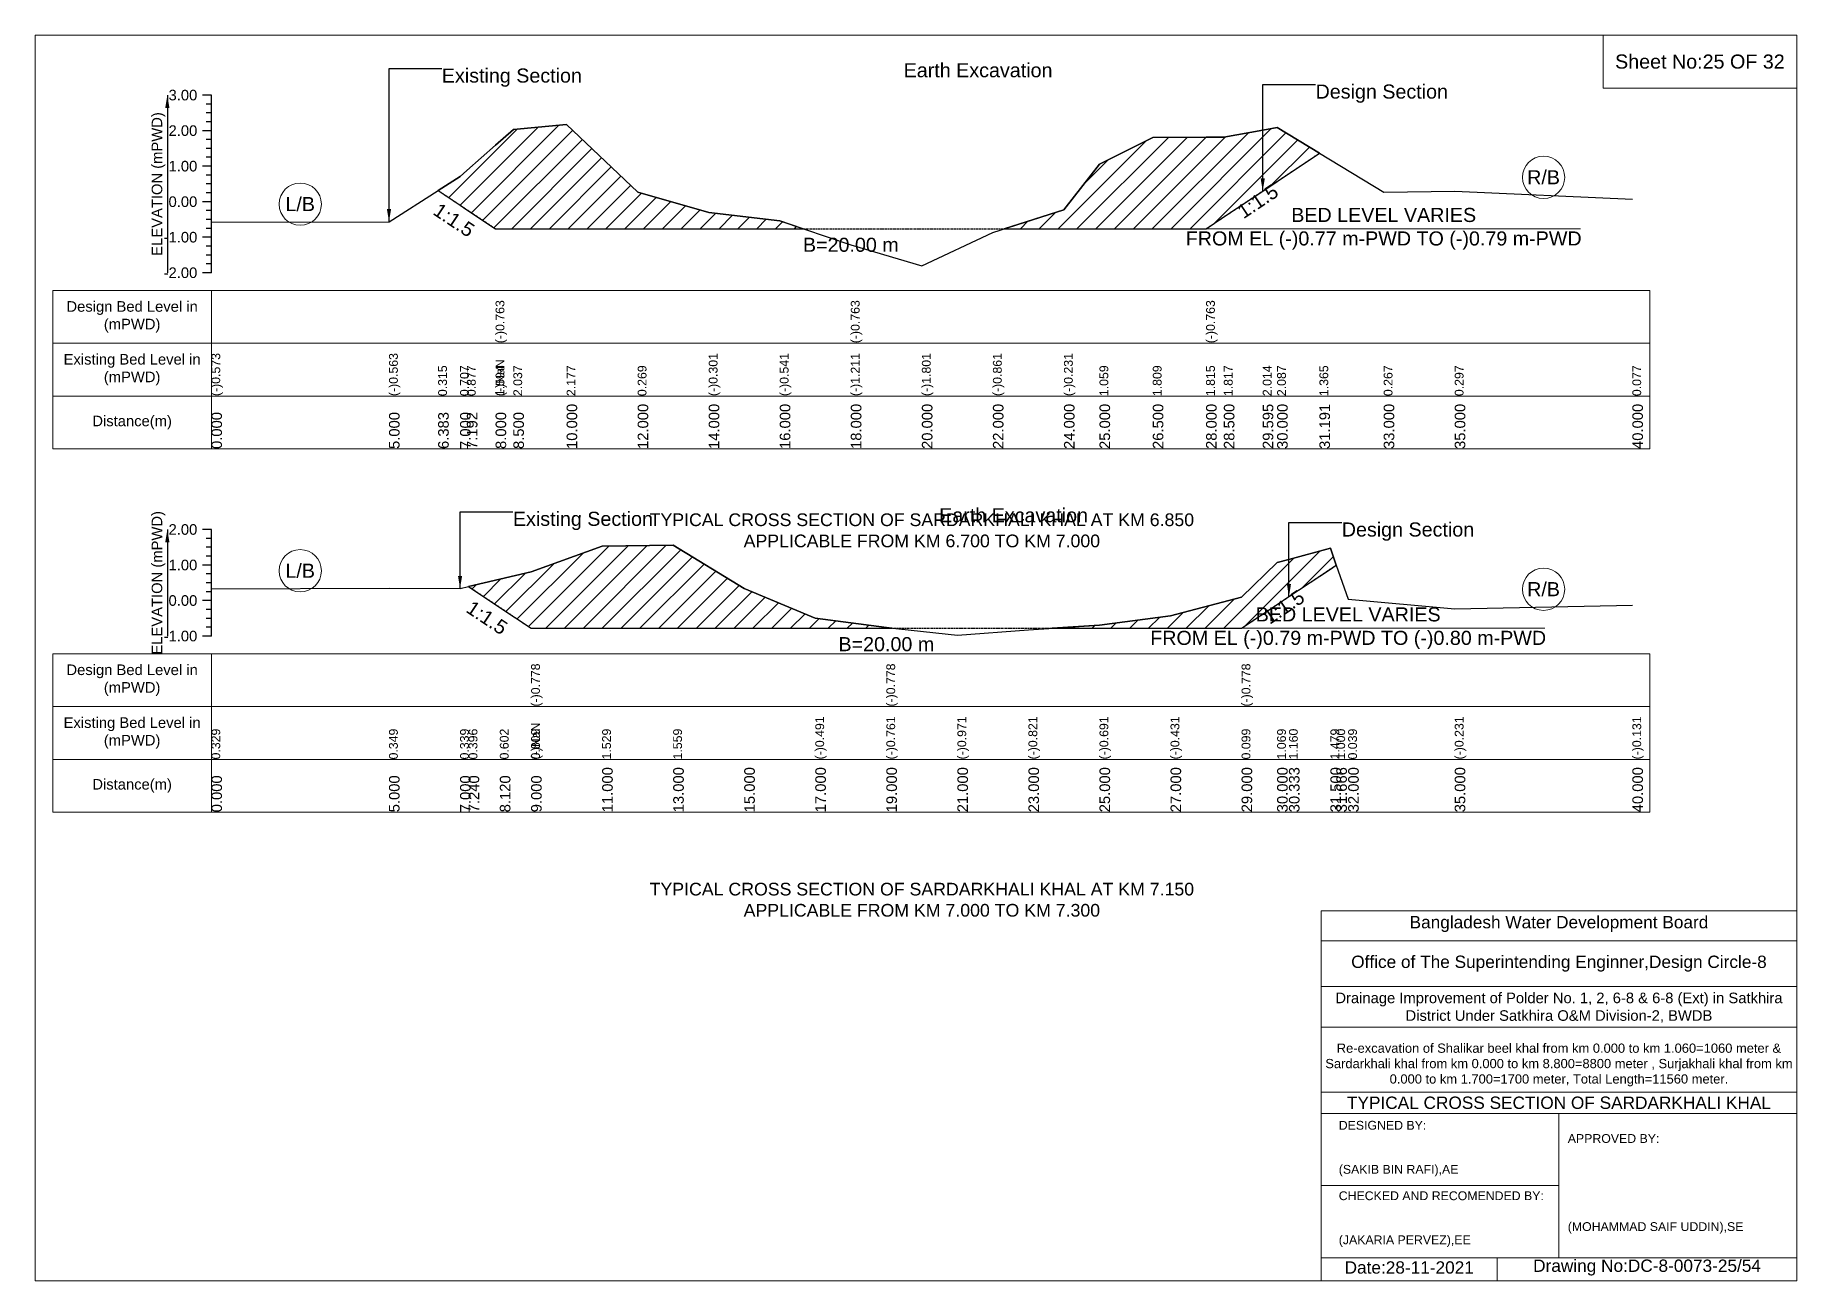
# Model space of a CAD drawing. Header units: inches. Extents: x 93000 to 416000, y -4242 to 0.
# Drawn here: x 340000 to 346000, y -4242 to 0 of the extents above; entities that cross this region are included whole.
import ezdxf

# ---------------------------------------------------------------- set-up
doc = ezdxf.new("R2010")
doc.units = ezdxf.units.IN
doc.header["$LTSCALE"] = 7
doc.header["$MEASUREMENT"] = 0
doc.linetypes.add('DASHED', pattern=[0.75, 0.5, -0.25])
for name, color, linetype, lineweight in [('Cross section Data Border', 7, 'Continuous', 9), ('Cross Section Labels', 7, 'Continuous', 9), ('Design_Bed_Level for Xsection', 7, 'DASHED', 25), ('Existing_Bed_Level for Xsection', 7, 'Continuous', 25), ('Long Section Labels', 7, 'Continuous', 9)]:
    doc.layers.add(name, color=color, linetype=linetype, lineweight=lineweight)
doc.styles.get("Standard").update_dxf_attribs({"font": 'arial.ttf'})
doc.dimstyles.get("Standard").update_dxf_attribs({"dimtxt": 0.18, "dimasz": 0.18, "dimexe": 0.18, "dimexo": 0.0625, "dimgap": 0.09, "dimtad": 0, "dimtih": 1, "dimtoh": 1, "dimdec": 4, "dimzin": 0, "dimdsep": 46, "dimtxsty": 'Standard', "dimcen": 0.09, "dimadec": 0, "dimazin": 0, "dimtfac": 1, "dimtdec": 4, "dimtofl": 0, "dimtmove": 0, "dimatfit": 3, "dimfxl": 0, "dimtolj": 1, "dimtzin": 0, "dimarcsym": 0})

msp = doc.modelspace()

# ---------------------------------------------------------------- texts
at = {"layer": 'Cross section Data Border', "attachment_point": 5}
for s, insert, char_height in [('Sheet No:25 OF 32', (345670, -90), 48), ('Bangladesh Water Development Board', (345190, -3027), 42), ('Office of The Superintending Enginner,Design Circle-8', (345190, -3162), 42)]:
    msp.add_mtext(s, dxfattribs=dict(at, insert=insert, char_height=char_height))
at = {"layer": 'Cross section Data Border'}
for s, insert, char_height, width, attachment_point in [('Design Bed Level in (mPWD)', (340330, -959.1), 36, 480, 5), ('Existing Bed Level in (mPWD)', (340330, -1139.1), 36, 480, 5), ('Distance(m)', (340330, -1319.1), 36, 480, 5), ('Design Bed Level in (mPWD)', (340330, -2196.5), 36, 480, 5), ('Existing Bed Level in (mPWD)', (340330, -2376.5), 36, 480, 5), ('Distance(m)', (340330, -2556.5), 36, 480, 5), ('Drainage Improvement of Polder No. 1, 2, 6-8 & 6-8 (Ext) in Satkhira District Under Satkhira O&M Division-2, BWDB', (345190, -3312), 36, 1680, 5), ('Re-excavation of Shalikar beel khal from km 0.000 to km 1.060=1060 meter & Sardarkhali khal from km 0.000 to km 8.800=8800 meter , Surjakhali khal from km 0.000 to km 1.700=1700 meter, Total Length=11560 meter.', (345190, -3507), 31.4683, 1620, 5), ('TYPICAL CROSS SECTION OF SARDARKHALI KHAL', (345190, -3636), 42, 1680, 5), ('DESIGNED BY:\\P\\P\\P(SAKIB BIN RAFI),AE', (344440, -3792), 30, 840, 4), ('APPROVED BY:\\P\\P\\P\\P\\P\\P(MOHAMMAD SAIF UDDIN),SE', (345220, -3912), 30, 840, 4), ('CHECKED AND RECOMENDED BY:\\P\\P\\P(JAKARIA PERVEZ),EE', (344440, -4032), 30, 840, 4), ('Date:28-11-2021', (344680, -4197), 42, 840, 5), ('Drawing No:DC-8-0073-25/54', (345490, -4197), 42, 1320, 5)]:
    msp.add_mtext(s, dxfattribs=dict(at, insert=insert, char_height=char_height, width=width, attachment_point=attachment_point))
at = {"layer": 'Cross Section Labels'}
for s, insert, char_height, attachment_point in [('Existing Section', (341385, -113.3), 48, 1), ('Earth Excavation', (342958, -95.2), 48, 1), ('Design Section', (344361, -167.8), 48, 1), ('R/B', (345137.5, -484), 48, 5), ('L/B', (340902.5, -575.3), 48, 5), ('BED LEVEL VARIES \\PFROM EL (-)0.77 m-PWD TO (-)0.79 m-PWD', (344593, -659.3), 48, 5), ('B=20.00 m', (342778, -689.6), 48, 2), ('Earth Excavation', (343079, -1610.9), 48, 1), ('Existing Section', (341627, -1623), 48, 1), ('TYPICAL CROSS SECTION OF SARDARKHALI KHAL AT KM 6.850\\PAPPLICABLE FROM KM 6.700 TO KM 7.000', (343020, -1686.5), 43.2, 5), ('Design Section', (344450.3, -1659.3), 48, 1), ('L/B', (340902.5, -1824), 48, 5), ('R/B', (345137.5, -1886.9), 48, 5), ('BED LEVEL VARIES \\PFROM EL (-)0.79 m-PWD TO (-)0.80 m-PWD', (344472, -2019.6), 48, 5), ('B=20.00 m', (342899, -2049.8), 48, 2), ('TYPICAL CROSS SECTION OF SARDARKHALI KHAL AT KM 7.150\\PAPPLICABLE FROM KM 7.000 TO KM 7.300', (343020, -2944.5), 43.2, 5)]:
    msp.add_mtext(s, dxfattribs=dict(at, insert=insert, char_height=char_height, attachment_point=attachment_point))
at = {"layer": 'Cross Section Labels', "char_height": 48, "attachment_point": 2}
for insert, rotation in [((344150.8, -545.8), 33.69007), ((341439.9, -609.3), 326.30993), ((344240.1, -1927.2), 33.69007), ((341552.3, -1963.7), 326.30993)]:
    msp.add_mtext('1:1.5', dxfattribs=dict(at, insert=insert, rotation=rotation))
at = {"layer": 'Existing_Bed_Level for Xsection', "char_height": 36, "attachment_point": 6}
for s, insert in [('3.00', (340552, -204.1)), ('2.00', (340552, -325.1)), ('1.00', (340552, -446.1)), ('0.00', (340552, -567.1)), ('-1.00', (340552, -688.1)), ('-2.00', (340552, -809.1)), ('2.00', (340552, -1683.5)), ('1.00', (340552, -1804.5)), ('0.00', (340552, -1925.5)), ('-1.00', (340552, -2046.5))]:
    msp.add_mtext(s, dxfattribs=dict(at, insert=insert))
at = {"layer": 'Existing_Bed_Level for Xsection', "char_height": 36, "attachment_point": 5, "rotation": 90}
for insert in [(340420, -506.6), (340420, -1865)]:
    msp.add_mtext('ELEVATION (mPWD)', dxfattribs=dict(at, insert=insert))
at = {"layer": 'Long Section Labels', "attachment_point": 1, "rotation": 90}
for s, insert, char_height in [('(-)0.763', (341568, -1049.1), 30), ('(-)0.763', (342778, -1049.1), 30), ('(-)0.763', (343988, -1049.1), 30), ('(-)0.573', (340600, -1229.1), 30), ('(-)0.563', (341205, -1229.1), 30), ('0.315', (341372.4, -1229.1), 30), ('0.707', (341447, -1229.1), 30), ('0.877', (341470.2, -1229.1), 30), ('(-)NaN', (341568, -1229.1), 30), ('(-)NaN', (341568, -1229.1), 30), ('(-)NaN', (341568, -1229.1), 30), ('1.594', (341568, -1229.1), 30), ('1.594', (341568, -1229.1), 30), ('2.037', (341628.5, -1229.1), 30), ('2.177', (341810, -1229.1), 30), ('0.269', (342052, -1229.1), 30), ('(-)0.301', (342294, -1229.1), 30), ('(-)0.541', (342536, -1229.1), 30), ('(-)1.211', (342778, -1229.1), 30), ('(-)1.211', (342778, -1229.1), 30), ('(-)1.801', (343020, -1229.1), 30), ('(-)0.861', (343262, -1229.1), 30), ('(-)0.231', (343504, -1229.1), 30), ('1.059', (343625, -1229.1), 30), ('1.809', (343806.5, -1229.1), 30), ('1.815', (343988, -1229.1), 30), ('1.815', (343988, -1229.1), 30), ('1.817', (344048.5, -1229.1), 30), ('2.014', (344181, -1229.1), 30), ('2.087', (344230, -1229.1), 30), ('1.365', (344374.1, -1229.1), 30), ('0.267', (344593, -1229.1), 30), ('0.297', (344835, -1229.1), 30), ('0.077', (345440, -1229.1), 30), ('10.000', (341810, -1409.1), 36), ('12.000', (342052, -1409.1), 36), ('14.000', (342294, -1409.1), 36), ('16.000', (342536, -1409.1), 36), ('18.000', (342778, -1409.1), 36), ('18.000', (342778, -1409.1), 36), ('18.000', (342778, -1409.1), 36), ('20.000', (343020, -1409.1), 36), ('22.000', (343262, -1409.1), 36), ('24.000', (343504, -1409.1), 36), ('25.000', (343625, -1409.1), 36), ('26.500', (343806.5, -1409.1), 36), ('28.000', (343988, -1409.1), 36), ('28.000', (343988, -1409.1), 36), ('28.000', (343988, -1409.1), 36), ('28.500', (344048.5, -1409.1), 36), ('29.595', (344181, -1409.1), 36), ('30.000', (344230, -1409.1), 36), ('31.191', (344374.1, -1409.1), 36), ('33.000', (344593, -1409.1), 36), ('35.000', (344835, -1409.1), 36), ('40.000', (345440, -1409.1), 36), ('0.000', (340600, -1409.1), 36), ('5.000', (341205, -1409.1), 36), ('6.383', (341372.4, -1409.1), 36), ('7.000', (341447, -1409.1), 36), ('7.192', (341470.2, -1409.1), 36), ('8.000', (341568, -1409.1), 36), ('8.000', (341568, -1409.1), 36), ('8.000', (341568, -1409.1), 36), ('8.500', (341628.5, -1409.1), 36), ('(-)0.778', (341689, -2286.5), 30), ('(-)0.778', (342899, -2286.5), 30), ('(-)0.778', (344109, -2286.5), 30), ('(-)0.491', (342657, -2466.5), 30), ('(-)0.761', (342899, -2466.5), 30), ('(-)0.761', (342899, -2466.5), 30), ('(-)0.971', (343141, -2466.5), 30), ('(-)0.821', (343383, -2466.5), 30), ('(-)0.691', (343625, -2466.5), 30), ('(-)0.431', (343867, -2466.5), 30), ('(-)0.231', (344835, -2466.5), 30), ('(-)0.131', (345440, -2466.5), 30), ('0.329', (340600, -2466.5), 30), ('0.349', (341205, -2466.5), 30), ('0.339', (341447, -2466.5), 30), ('0.339', (341447, -2466.5), 30), ('0.396', (341476.1, -2466.5), 30), ('0.602', (341582.5, -2466.5), 30), ('(-)NaN', (341689, -2466.5), 30), ('(-)NaN', (341689, -2466.5), 30), ('(-)NaN', (341689, -2466.5), 30), ('0.809', (341689, -2466.5), 30), ('0.809', (341689, -2466.5), 30), ('1.529', (341931, -2466.5), 30), ('1.559', (342173, -2466.5), 30), ('0.099', (344109, -2466.5), 30), ('0.099', (344109, -2466.5), 30), ('1.069', (344230, -2466.5), 30), ('1.160', (344270.3, -2466.5), 30), ('1.479', (344411.5, -2466.5), 30), ('1.000', (344431.6, -2466.5), 30), ('0.039', (344472, -2466.5), 30), ('11.000', (341931, -2646.5), 36), ('13.000', (342173, -2646.5), 36), ('15.000', (342415, -2646.5), 36), ('17.000', (342657, -2646.5), 36), ('19.000', (342899, -2646.5), 36), ('19.000', (342899, -2646.5), 36), ('19.000', (342899, -2646.5), 36), ('21.000', (343141, -2646.5), 36), ('23.000', (343383, -2646.5), 36), ('25.000', (343625, -2646.5), 36), ('27.000', (343867, -2646.5), 36), ('29.000', (344109, -2646.5), 36), ('29.000', (344109, -2646.5), 36), ('29.000', (344109, -2646.5), 36), ('30.000', (344230, -2646.5), 36), ('30.333', (344270.3, -2646.5), 36), ('31.500', (344411.5, -2646.5), 36), ('31.666', (344431.6, -2646.5), 36), ('32.000', (344472, -2646.5), 36), ('35.000', (344835, -2646.5), 36), ('40.000', (345440, -2646.5), 36), ('0.000', (340600, -2646.5), 36), ('5.000', (341205, -2646.5), 36), ('7.000', (341447, -2646.5), 36), ('7.240', (341476.1, -2646.5), 36), ('8.120', (341582.5, -2646.5), 36), ('9.000', (341689, -2646.5), 36), ('9.000', (341689, -2646.5), 36), ('9.000', (341689, -2646.5), 36)]:
    msp.add_mtext(s, dxfattribs=dict(at, insert=insert, char_height=char_height))

# ---------------------------------------------------------------- hatches: boundary and pattern name
at = {"layer": 'Existing_Bed_Level for Xsection'}
h = msp.add_hatch(dxfattribs=at)
h.set_pattern_fill('ANSI31', color=256, scale=363, style=0)
h.paths.add_polyline_path([(341372.4, -528.9), (341447, -578.7), (341470.2, -594.1), (341568, -659.3), (341628.5, -659.3), (341810, -659.3), (342052, -659.3), (342294, -659.3), (342536, -659.3), (342616, -659.3), (342536, -632.5), (342294, -603.5), (342052, -534.5), (341810, -303.7), (341628.5, -320.6), (341568, -374.2), (341470.2, -461), (341447, -481.5)])
h = msp.add_hatch(dxfattribs=at)
h.set_pattern_fill('ANSI31', color=256, scale=363, style=0)
h.paths.add_polyline_path([(343299.8, -659.3), (343504, -659.3), (343625, -659.3), (343806.5, -659.3), (343988, -659.3), (344048.5, -619), (344181, -530.6), (344230, -498), (344374.1, -402), (344230, -314.6), (344181, -323.4), (344048.5, -347.2), (343988, -347.5), (343806.5, -348.2), (343625, -438.9), (343504, -595)])
h = msp.add_hatch(dxfattribs=at)
h.set_pattern_fill('ANSI31', color=256, scale=363, style=0)
h.paths.add_polyline_path([(341476.1, -1877.7), (341582.5, -1948.6), (341689, -2019.6), (341931, -2019.6), (342173, -2019.6), (342415, -2019.6), (342657, -2019.6), (342899, -2019.6), (342918, -2019.6), (342899, -2017.6), (342657, -1984.9), (342415, -1884.5), (342173, -1736.9), (341931, -1740.5), (341689, -1827.6), (341582.5, -1852.6)])
h = msp.add_hatch(dxfattribs=at)
h.set_pattern_fill('ANSI31', color=256, scale=363, style=0)
h.paths.add_polyline_path([(343464, -2019.6), (343625, -2019.6), (343867, -2019.6), (344109, -2019.6), (344230, -1938.9), (344270.3, -1912), (344411.5, -1817.9), (344431.6, -1804.5), (344411.5, -1746.5), (344270.3, -1785.1), (344230, -1796.2), (344109, -1913.5), (343867, -1977.7), (343625, -2009.1)])

# ---------------------------------------------------------------- linework, layer by layer
at = {"layer": 'Cross section Data Border'}
for points in [[(340000, 0), (346000, 0), (346000, -4242), (340000, -4242)], [(345340, 0), (346000, 0), (346000, -180), (345340, -180)], [(340060, -869.1), (345500, -869.1), (345500, -1409.1), (340060, -1409.1)], [(340060, -2106.5), (345500, -2106.5), (345500, -2646.5), (340060, -2646.5)]]:
    msp.add_lwpolyline(points, close=True, dxfattribs=at)
for points in [[(340600, -869.1), (340600, -1409.1)], [(340060, -1049.1), (345500, -1049.1)], [(340060, -1229.1), (345500, -1229.1)], [(340600, -2106.5), (340600, -2646.5)], [(340060, -2286.5), (345500, -2286.5)], [(340060, -2466.5), (345500, -2466.5)], [(344380, -4242), (344380, -2982), (346000, -2982)], [(344380, -3084), (346000, -3084)], [(344380, -3240), (346000, -3240)], [(344380, -3378), (346000, -3378)], [(344380, -3600), (346000, -3600)], [(344380, -3672), (346000, -3672)], [(345190, -3672), (345190, -4164)], [(344380, -3918), (345190, -3918)], [(344380, -4164), (346000, -4164)], [(344980, -4164), (344980, -4242)]]:
    msp.add_lwpolyline(points, dxfattribs=at)
at = {"layer": 'Cross Section Labels'}
for points in [[(343923.2, -659.3), (345262.8, -659.3)], [(343802.2, -2019.6), (345141.8, -2019.6)]]:
    msp.add_lwpolyline(points, dxfattribs=at)
for centre in [(345137.5, -484), (340902.5, -575.3), (340902.5, -1824), (345137.5, -1886.9)]:
    msp.add_circle(centre, 72, dxfattribs=at)
at = {"layer": 'Design_Bed_Level for Xsection'}
for points in [[(341372.4, -528.9), (341470.2, -594.1), (341568, -659.3), (342778, -659.3), (343988, -659.3), (344181, -530.6), (344374.1, -402)], [(341476.1, -1877.7), (341582.5, -1948.6), (341689, -2019.6), (342899, -2019.6), (344109, -2019.6), (344270.3, -1912), (344431.6, -1804.5)]]:
    msp.add_lwpolyline(points, dxfattribs=at)
at = {"layer": 'Existing_Bed_Level for Xsection'}
for points in [[(340600, -204.1), (340570, -204.1)], [(340600, -234.3), (340582, -234.3)], [(340600, -809.1), (340600, -688.1), (340600, -567.1), (340600, -446.1), (340600, -325.1), (340600, -204.1)], [(340600, -264.6), (340582, -264.6)], [(340600, -294.8), (340582, -294.8)], [(340600, -325.1), (340570, -325.1)], [(340600, -355.3), (340582, -355.3)], [(340600, -636.4), (341205, -635.2), (341372.4, -528.9), (341447, -481.5), (341470.2, -461), (341568, -374.2), (341568, -374.2), (341628.5, -320.6), (341810, -303.7), (342052, -534.5), (342294, -603.5), (342536, -632.5), (342778, -713.6), (342778, -713.6), (343020, -785), (343262, -671.3), (343504, -595), (343625, -438.9), (343806.5, -348.2), (343988, -347.5), (343988, -347.5), (344048.5, -347.2), (344181, -323.4), (344230, -314.6), (344374.1, -402), (344593, -534.8), (344835, -531.1), (345440, -557.8)], [(340600, -385.6), (340582, -385.6)], [(340600, -415.8), (340582, -415.8)], [(340600, -446.1), (340570, -446.1)], [(340600, -476.3), (340582, -476.3)], [(340600, -506.6), (340582, -506.6)], [(340600, -536.8), (340582, -536.8)], [(340600, -567.1), (340570, -567.1)], [(340600, -597.3), (340582, -597.3)], [(340600, -627.6), (340582, -627.6)], [(340600, -657.8), (340582, -657.8)], [(340600, -688.1), (340570, -688.1)], [(340600, -718.3), (340582, -718.3)], [(340600, -748.6), (340582, -748.6)], [(340600, -778.8), (340582, -778.8)], [(340600, -809.1), (340570, -809.1)], [(340600, -1683.5), (340570, -1683.5)], [(340600, -1713.8), (340582, -1713.8)], [(340600, -2046.5), (340600, -1925.5), (340600, -1804.5), (340600, -1683.5)], [(340600, -1885.7), (341205, -1883.3), (341447, -1884.5), (341476.1, -1877.7), (341582.5, -1852.6), (341689, -1827.6), (341689, -1827.6), (341931, -1740.5), (342173, -1736.9), (342415, -1884.5), (342657, -1984.9), (342899, -2017.6), (342899, -2017.6), (343141, -2043), (343383, -2024.8), (343625, -2009.1), (343867, -1977.7), (344109, -1913.5), (344109, -1913.5), (344230, -1796.2), (344270.3, -1785.1), (344411.5, -1746.5), (344431.6, -1804.5), (344472, -1920.8), (344835, -1953.5), (345440, -1941.4)], [(340600, -1744), (340582, -1744)], [(340600, -1774.3), (340582, -1774.3)], [(340600, -1804.5), (340570, -1804.5)], [(340600, -1834.8), (340582, -1834.8)], [(340600, -1865), (340582, -1865)], [(340600, -1895.3), (340582, -1895.3)], [(340600, -1925.5), (340570, -1925.5)], [(340600, -1955.8), (340582, -1955.8)], [(340600, -1986), (340582, -1986)], [(340600, -2016.3), (340582, -2016.3)], [(340600, -2046.5), (340570, -2046.5)]]:
    msp.add_lwpolyline(points, dxfattribs=at)
for points in [[(341372.4, -528.9), (341447, -578.7), (341470.2, -594.1), (341568, -659.3), (341568, -659.3), (341628.5, -659.3), (341810, -659.3), (342052, -659.3), (342294, -659.3), (342536, -659.3), (342616, -659.3), (342536, -632.5), (342294, -603.5), (342052, -534.5), (341810, -303.7), (341628.5, -320.6), (341568, -374.2), (341568, -374.2), (341470.2, -461), (341447, -481.5)], [(343299.8, -659.3), (343504, -659.3), (343625, -659.3), (343806.5, -659.3), (343988, -659.3), (343988, -659.3), (344048.5, -619), (344181, -530.6), (344230, -498), (344374.1, -402), (344230, -314.6), (344181, -323.4), (344048.5, -347.2), (343988, -347.5), (343988, -347.5), (343806.5, -348.2), (343625, -438.9), (343504, -595)], [(341476.1, -1877.7), (341582.5, -1948.6), (341689, -2019.6), (341689, -2019.6), (341931, -2019.6), (342173, -2019.6), (342415, -2019.6), (342657, -2019.6), (342899, -2019.6), (342899, -2019.6), (342918, -2019.6), (342899, -2017.6), (342899, -2017.6), (342657, -1984.9), (342415, -1884.5), (342173, -1736.9), (341931, -1740.5), (341689, -1827.6), (341689, -1827.6), (341582.5, -1852.6)], [(343464, -2019.6), (343625, -2019.6), (343867, -2019.6), (344109, -2019.6), (344109, -2019.6), (344230, -1938.9), (344270.3, -1912), (344411.5, -1817.9), (344431.6, -1804.5), (344411.5, -1746.5), (344270.3, -1785.1), (344230, -1796.2), (344109, -1913.5), (344109, -1913.5), (343867, -1977.7), (343625, -2009.1)]]:
    msp.add_lwpolyline(points, close=True, dxfattribs=at)

msp.set_redraw_order([(e.dxf.handle, doc.entitydb.next_handle()) for e in msp.query("TEXT MTEXT ATTDEF DIMENSION ARC_DIMENSION")])  # texts and dimensions are drawn at this point

# ---------------------------------------------------------------- leaders
at = {"layer": 'Cross Section Labels', "annotation_type": 0, "has_hookline": 1, "hookline_direction": 0}
for points, text_width in [([(341205, -635.2), (341205, -113.3), (341384.9, -113.3)], 467.2), ([(344181, -530.6), (344181, -167.8), (344360.9, -167.8)], 441.2), ([(341447, -1884.5), (341447, -1623), (341626.9, -1623)], 467.2), ([(344270.3, -1912), (344270.3, -1659.3), (344450.2, -1659.3)], 441.2)]:
    msp.add_leader(points, dimstyle='Standard', override={"dimasz": 43.2}, dxfattribs=dict(at, text_width=text_width))
at = {"layer": 'Existing_Bed_Level for Xsection'}
for points in [[(340450, -204.1), (340450, -809.1)], [(340450, -1683.5), (340450, -2046.5)]]:
    msp.add_leader(points, dimstyle='Standard', override={"dimasz": 43.2}, dxfattribs=at)

doc.saveas('drawing.dxf')
